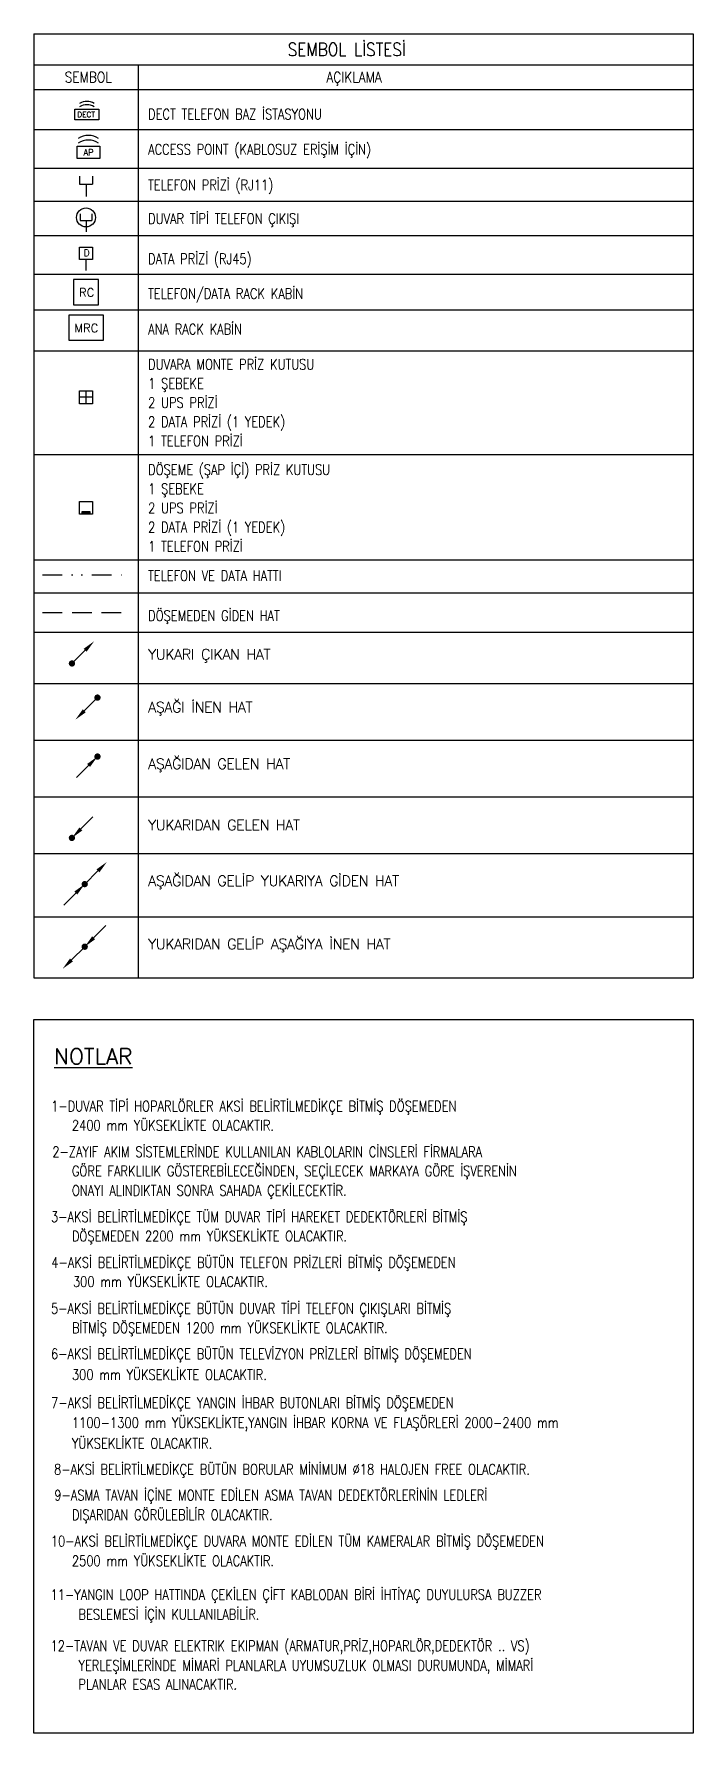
# Model space of a CAD drawing. Header units: metres. Extents: x -13621 to 152406, y -16073 to 22221.
# Drawn here: x -13554 to -11041, y 15743 to 22221 of the extents above; entities that cross this region are included whole.
import ezdxf
from ezdxf.enums import TextEntityAlignment as Align

# ---------------------------------------------------------------- set-up
doc = ezdxf.new("R2010")
doc.units = ezdxf.units.M
doc.header["$LTSCALE"] = 100
doc.header["$MEASUREMENT"] = 0
doc.linetypes.add('DIVIDE2', pattern=[0.625, 0.25, -0.125, 0, -0.125, 0, -0.125])
doc.linetypes.add('HIDDEN', pattern=[0.375, 0.25, -0.125])
for name, color, linetype, lineweight in [('E-ACCESS POINT (KABLOSUZ ERİŞİM İÇİN)', 7, 'Continuous', 30), ('E-ANA RACK KABİN', 7, 'Continuous', 30), ('E-DATA PRİZİ (RJ45)', 7, 'Continuous', 30), ('E-DECT TELEFON BAZ İSTASYONU', 7, 'Continuous', 30), ('E-DUVAR TİPİ TELEFON ÇIKIŞI', 7, 'Continuous', 30), ('E-DUVARA MONTE PRİZ KUTUSU', 7, 'Continuous', 30), ('E-DÖŞEME (ŞAP İÇİ) PRİZ KUTUSU', 7, 'Continuous', 30), ('E-KABLO', 7, 'Continuous', 30), ('E-OK', 3, 'Continuous', 30), ('E-TELEFON  DATA RACK KABİN', 7, 'Continuous', 30), ('E-TELEFON PRİZİ (RJ11)', 7, 'Continuous', 30), ('E-YAZI', 7, 'Continuous', 30)]:
    doc.layers.add(name, color=color, linetype=linetype, lineweight=lineweight)
doc.styles.add('E-YAZI', font='txttw.shx')

msp = doc.modelspace()

# ---------------------------------------------------------------- texts
at = {"layer": 'E-YAZI', "color": 4, "style": 'E-YAZI', "width": 0.85}
for s, height, p in [('SEMBOL LİSTESİ', 50, (-12361.5, 22162)), ('SEMBOL', 40, (-13346.8, 22056.3)), ('AÇIKLAMA', 40, (-12333.3, 22056.3))]:
    msp.add_text(s, height=height, dxfattribs=at).set_placement(p, align=Align.MIDDLE_CENTER)
at = {"layer": 'E-YAZI', "color": 3, "style": 'E-YAZI', "width": 0.8}
for s, p in [('DECT TELEFON BAZ İSTASYONU', (-13118.5, 21895.3)), ('ACCESS POINT (KABLOSUZ ERİŞİM İÇİN)', (-13118.5, 21760.9)), ('TELEFON PRİZİ (RJ11)', (-13118.5, 21625.3)), ('DUVAR TİPİ TELEFON ÇIKIŞI ', (-13118.5, 21496.5)), ('DATA PRİZİ (RJ45)', (-13118.5, 21343.8)), ('TELEFON/DATA RACK KABİN', (-13118.5, 21211)), ('ANA RACK KABİN', (-13118.5, 21075.5)), ('DUVARA MONTE PRİZ KUTUSU', (-13118.5, 20941.4)), ('1 ŞEBEKE', (-13118.5, 20868.3)), ('2 UPS PRİZİ', (-13118.5, 20795.2)), ('2 DATA PRİZİ (1 YEDEK)', (-13118.5, 20722.1)), ('1 TELEFON PRİZİ', (-13118.5, 20649)), ('DÖŞEME (ŞAP İÇİ) PRİZ KUTUSU', (-13118.5, 20539.6)), ('1 ŞEBEKE', (-13118.5, 20466.5)), ('2 UPS PRİZİ', (-13118.5, 20393.4)), ('2 DATA PRİZİ (1 YEDEK)', (-13118.5, 20320.3)), ('1 TELEFON PRİZİ', (-13118.5, 20247.2)), ('TELEFON VE DATA HATTI', (-13118.5, 20135.9)), ('DÖŞEMEDEN GİDEN HAT', (-13118.5, 19983.4)), ('1-DUVAR TİPİ HOPARLÖRLER AKSİ BELİRTİLMEDİKÇE BİTMİŞ DÖŞEMEDEN', (-13488.4, 18113.1, 0)), ('2400 mm YÜKSEKLİKTE OLACAKTIR.', (-13409.1, 18039.8, 0)), ('2-ZAYIF AKIM SİSTEMLERİNDE KULLANILAN KABLOLARIN CİNSLERİ FİRMALARA', (-13483.8, 17939.3, 0)), ('GÖRE FARKLILIK GÖSTEREBİLECEĞİNDEN, SEÇİLECEK MARKAYA GÖRE İŞVERENİN', (-13409.1, 17866.1, 0)), ('ONAYI ALINDIKTAN SONRA SAHADA ÇEKİLECEKTİR.', (-13409.1, 17791.6, 0)), ('3-AKSİ BELİRTİLMEDİKÇE TÜM DUVAR TİPİ HAREKET DEDEKTÖRLERİ BİTMİŞ', (-13489, 17691.1, 0)), ('DÖŞEMEDEN 2200 mm YÜKSEKLİKTE OLACAKTIR.', (-13409.1, 17617.8, 0)), ('4-AKSİ BELİRTİLMEDİKÇE BÜTÜN TELEFON PRİZLERİ BİTMİŞ DÖŞEMEDEN', (-13487.7, 17517.3, 0)), ('300 mm YÜKSEKLİKTE OLACAKTIR.', (-13405.2, 17444.1, 0)), ('5-AKSİ BELİRTİLMEDİKÇE BÜTÜN DUVAR TİPİ TELEFON ÇIKIŞLARI BİTMİŞ', (-13489, 17341.9, 0)), ('BİTMİŞ DÖŞEMEDEN 1200 mm YÜKSEKLİKTE OLACAKTIR.', (-13409.1, 17267.8, 0)), ('6-AKSİ BELİRTİLMEDİKÇE BÜTÜN TELEVİZYON PRİZLERİ BİTMİŞ DÖŞEMEDEN', (-13489, 17168.7, 0)), ('300 mm YÜKSEKLİKTE OLACAKTIR.', (-13409.1, 17089.5, 0)), ('7-AKSİ BELİRTİLMEDİKÇE YANGIN İHBAR BUTONLARI BİTMİŞ DÖŞEMEDEN', (-13488.4, 16982.1, 0)), ('1100-1300 mm YÜKSEKLİKTE,YANGIN İHBAR KORNA VE FLAŞÖRLERİ 2000-2400 mm', (-13409.1, 16906.7, 0)), ('YÜKSEKLİKTE OLACAKTIR.', (-13409.1, 16827.4, 0)), ('8-AKSİ BELİRTİLMEDİKÇE BÜTÜN BORULAR MİNİMUM %%C18 HALOJEN FREE OLACAKTIR.', (-13477.2, 16728.3, 0)), ('9-ASMA TAVAN İÇİNE MONTE EDİLEN ASMA TAVAN DEDEKTÖRLERİNİN LEDLERİ', (-13476.4, 16630.1, 0)), ('DIŞARIDAN GÖRÜLEBİLİR OLACAKTIR.', (-13409.1, 16555.1, 0)), ('10-AKSİ BELİRTİLMEDİKÇE DUVARA MONTE EDİLEN TÜM KAMERALAR BİTMİŞ DÖŞEMEDEN', (-13489.6, 16454.4, 0)), ('2500 mm YÜKSEKLİKTE OLACAKTIR.', (-13409.1, 16379.4, 0)), ('11-YANGIN LOOP HATTINDA ÇEKİLEN ÇİFT KABLODAN BİRİ İHTİYAÇ DUYULURSA BUZZER', (-13490.5, 16251, 0)), ('BESLEMESİ İÇİN KULLANILABİLİR.', (-13383.9, 16176, 0)), ('12-TAVAN VE DUVAR ELEKTRIK EKIPMAN (ARMATUR,PRİZ,HOPARLÖR,DEDEKTÖR .. VS)', (-13490.5, 16055.6, 0)), ('YERLEŞİMLERİNDE MİMARİ PLANLARLA UYUMSUZLUK OLMASI DURUMUNDA, MİMARİ', (-13383.9, 15980.6, 0)), ('PLANLAR ESAS ALINACAKTIR.', (-13383.9, 15909, 0))]:
    msp.add_text(s, height=40, dxfattribs=at).set_placement(p)
at = {"layer": 'E-YAZI', "color": 4, "style": 'E-YAZI'}
msp.add_text('%%uNOTLAR', height=60, dxfattribs=at).set_placement((-13476.7, 18292.8, 0))
at = {"layer": 'E-YAZI', "color": 3, "char_height": 40, "attachment_point": 1, "style": 'E-YAZI'}
for s, insert in [('{\\T0.95;YUKARI ÇIKAN HAT}', (-13118.5, 19875.6)), ('{\\T0.95;AŞAĞI İNEN HAT}', (-13118.5, 19674.2)), ('{\\T0.95;AŞAĞIDAN GELEN HAT}', (-13118.5, 19458.2)), ('{\\T0.95;YUKARIDAN GELEN HAT}', (-13118.5, 19225.1)), ('{\\T0.95;AŞAĞIDAN GELİP YUKARIYA GİDEN HAT}', (-13118.5, 19012.1)), ('{\\T0.95;YUKARIDAN GELİP AŞAĞIYA İNEN HAT}', (-13118.5, 18771.4))]:
    msp.add_mtext_dynamic_manual_height_columns(s, width=9808.836, gutter_width=12.5, heights=[0], dxfattribs=dict(at, insert=insert))

# ---------------------------------------------------------------- blocks, each defined once
blk = doc.blocks.new('*U201')
at = {"layer": 'E-OK', "color": 3, "linetype": 'Continuous'}
blk.add_line((-126, -126), (0, 0), dxfattribs=at)
at = {"layer": 'E-OK', "color": 4, "linetype": 'Continuous', "const_width": 30}
blk.add_lwpolyline([(-15, 0, 1), (15, 0, 1)], format="xyb", close=True, dxfattribs=at)
at = {"layer": 'E-OK', "color": 3, "linetype": 'Continuous'}
blk.add_solid([(-112, -140), (-140, -112), (-211, -211)], dxfattribs=at)
blk = doc.blocks.new('*U203')
at = {"layer": 'E-OK', "color": 3, "linetype": 'Continuous'}
for p, q in [((85, 85), (201, 200)), ((-126, -126), (0, 0))]:
    blk.add_line(p, q, dxfattribs=at)
at = {"layer": 'E-OK', "color": 4, "linetype": 'Continuous', "const_width": 30}
blk.add_lwpolyline([(-15, 0, 1), (15, 0, 1)], format="xyb", close=True, dxfattribs=at)
at = {"layer": 'E-OK', "color": 3, "linetype": 'Continuous'}
for points in [[(99, 71), (71, 99), (0, 0)], [(-112, -140), (-140, -112), (-211, -211)]]:
    blk.add_solid(points, dxfattribs=at)
blk = doc.blocks.new('*U202')
at = {"layer": 'E-OK', "color": 3, "linetype": 'Continuous'}
blk.add_line((85, 85), (201, 200), dxfattribs=at)
at = {"layer": 'E-OK', "color": 4, "linetype": 'Continuous', "const_width": 30}
blk.add_lwpolyline([(-15, 0, 1), (15, 0, 1)], format="xyb", close=True, dxfattribs=at)
at = {"layer": 'E-OK', "color": 3, "linetype": 'Continuous'}
blk.add_solid([(99, 71), (71, 99), (0, 0)], dxfattribs=at)
blk = doc.blocks.new('10_DÖŞEME (ŞAP İÇİ) PRİZ KUTUSU')
at = {"layer": 'E-DÖŞEME (ŞAP İÇİ) PRİZ KUTUSU'}
blk.add_hatch(color=5, dxfattribs=at).paths.add_polyline_path([(0.73, 0.22), (0.73, 0.71), (-0.73, 0.71), (-0.73, 0.22)])
at = {"layer": 'E-DÖŞEME (ŞAP İÇİ) PRİZ KUTUSU', "color": 5}
for points in [[(1.22, 2.66), (1.22, 0.22), (-1.22, 0.22), (-1.22, 2.66)], [(0.73, 0.71), (0.73, 0.22), (-0.73, 0.22), (-0.73, 0.71)]]:
    blk.add_lwpolyline(points, close=True, dxfattribs=at)
blk = doc.blocks.new('*U214')
at = {"layer": 'E-DECT TELEFON BAZ İSTASYONU', "color": 4}
blk.add_lwpolyline([(-2.86, 0), (-2.86, 2.59), (2.86, 2.59), (2.86, 0)], close=True, dxfattribs=at)
at = {"layer": 'E-DECT TELEFON BAZ İSTASYONU', "color": 3}
for centre in [(0, 1.24), (0, 0.44)]:
    blk.add_arc(centre, 3.19, 57.1828, 122.8172, dxfattribs=at)
at = {"layer": 'E-DECT TELEFON BAZ İSTASYONU', "color": 3, "style": 'E-YAZI'}
blk.add_text('DECT', height=1.28, dxfattribs=at).set_placement((-2.3, 0.66))
blk = doc.blocks.new('*U215')
at = {"layer": 'E-ACCESS POINT (KABLOSUZ ERİŞİM İÇİN)', "color": 4}
blk.add_lwpolyline([(-2.39, 3.24), (2.39, 3.24), (2.39, 0.65), (-2.39, 0.65)], close=True, dxfattribs=at)
at = {"layer": 'E-ACCESS POINT (KABLOSUZ ERİŞİM İÇİN)', "color": 3}
for centre in [(0, 1.56), (0, 0.55)]:
    blk.add_arc(centre, 3.99, 57.1828, 122.8172, dxfattribs=at)
at = {"layer": 'E-ACCESS POINT (KABLOSUZ ERİŞİM İÇİN)', "color": 3, "style": 'E-YAZI'}
blk.add_text('AP', height=1.28, dxfattribs=at).set_placement((-1.05, 1.31))
blk = doc.blocks.new('100_TELEFON PRİZİ (RJ11)')
at = {"layer": 'E-TELEFON PRİZİ (RJ11)', "color": 4}
for p, q in [((-1.23, 3.87), (-1.23, 2.4)), ((1.23, 3.87), (1.23, 2.4)), ((-1.23, 2.4), (1.23, 2.4)), ((0, 2.4), (0, 0))]:
    blk.add_line(p, q, dxfattribs=at)
blk = doc.blocks.new('100_DUVAR TİPİ TELEFON ÇIKIŞI1')
at = {"layer": 'E-DUVAR TİPİ TELEFON ÇIKIŞI', "color": 4}
for p, q in [((-1.23, 3.87), (-1.23, 2.4)), ((1.23, 3.87), (1.23, 2.4)), ((-1.23, 2.4), (1.23, 2.4)), ((0, 2.4), (0, 0))]:
    blk.add_line(p, q, dxfattribs=at)
at = {"layer": 'E-DUVAR TİPİ TELEFON ÇIKIŞI', "color": 3}
blk.add_circle((0, 3.07), 2.01, dxfattribs=at)
blk = doc.blocks.new('100_TELEFON DATA RACK KABİN')
at = {"layer": 'E-TELEFON  DATA RACK KABİN', "color": 4}
blk.add_lwpolyline([(2.4, 0), (2.4, 4.8), (-2.4, 4.8), (-2.4, 0)], close=True, dxfattribs=at)
at = {"layer": 'E-TELEFON  DATA RACK KABİN', "color": 3, "style": 'E-YAZI'}
blk.add_text('RC', height=1.6, dxfattribs=at).set_placement((-1.31, 1.54))
blk = doc.blocks.new('10_ANA RACK KABİN')
at = {"layer": 'E-ANA RACK KABİN', "color": 4}
blk.add_lwpolyline([(3.31, 0), (3.31, 4.8), (-3.31, 4.8), (-3.31, 0)], close=True, dxfattribs=at)
at = {"layer": 'E-ANA RACK KABİN', "color": 3, "style": 'E-YAZI'}
blk.add_text('MRC', height=1.6, dxfattribs=at).set_placement((-2.22, 1.54))
blk = doc.blocks.new('*U212')
at = {"layer": 'E-DATA PRİZİ (RJ45)', "color": 4}
blk.add_line((0, 0), (0, 2.1), dxfattribs=at)
blk.add_lwpolyline([(-1.23, 4.48), (1.23, 4.48), (1.23, 2.1), (-1.23, 2.1)], close=True, dxfattribs=at)
at = {"layer": 'E-DATA PRİZİ (RJ45)', "color": 3, "style": 'E-YAZI'}
blk.add_text('D', height=1.28, dxfattribs=at).set_placement((-0.44, 2.73))
blk = doc.blocks.new('10_DUVARA MONTE PRİZ KUTUSU')
at = {"layer": 'E-DUVARA MONTE PRİZ KUTUSU', "color": 4}
for p, q in [((24.5, 0), (-24.5, 0)), ((0, 24.5), (0, -24.5))]:
    blk.add_line(p, q, dxfattribs=at)
blk.add_lwpolyline([(-24.5, -24.5), (24.5, -24.5), (24.5, 24.5), (-24.5, 24.5)], close=True, dxfattribs=at)

# ---------------------------------------------------------------- linework, layer by layer
at = {"layer": 'E-KABLO', "color": 6, "linetype": 'DIVIDE2', "ltscale": 3}
msp.add_line((-13520.9, 20158.6), (-13191.3, 20158.6), dxfattribs=at)
at = {"layer": 'E-KABLO', "color": 6, "linetype": 'HIDDEN', "ltscale": 3}
msp.add_line((-13520.9, 20015), (-13191.3, 20015), dxfattribs=at)
at = {"layer": 'E-KABLO'}
msp.add_lwpolyline([(-13553.8, 18463), (-11040.7, 18463), (-11040.7, 15743.2), (-13553.8, 15743.2)], close=True, dxfattribs=at)
at = {"layer": 'E-YAZI', "color": 4}
for p, q in [((-13553.8, 22220.9), (-13553.8, 18622)), ((-13553.8, 22220.9), (-11040.7, 22220.9)), ((-11040.7, 22220.9), (-11040.7, 18622)), ((-13553.8, 22103.1), (-11040.7, 22103.1)), ((-13553.8, 22009.3), (-11040.7, 22009.3)), ((-13553.8, 18622), (-11040.7, 18622))]:
    msp.add_line(p, q, dxfattribs=at)
at = {"layer": 'E-YAZI', "color": 7}
for p, q in [((-13156.9, 22103.1), (-13156.9, 18622)), ((-11040.7, 21855.7), (-13553.8, 21855.7)), ((-13553.8, 21709.7), (-11040.7, 21709.7)), ((-11040.7, 21582.8), (-13553.8, 21582.8)), ((-11040.7, 21450.8), (-13553.8, 21450.8)), ((-11040.7, 21303.7), (-13553.8, 21303.7)), ((-11040.7, 21168.1), (-13553.8, 21168.1)), ((-11040.7, 21011.9), (-13553.8, 21011.9)), ((-11040.7, 20616.7), (-13553.8, 20616.7)), ((-11040.7, 20214.9), (-13553.8, 20214.9))]:
    msp.add_line(p, q, dxfattribs=at)
at = {"layer": 'E-YAZI', "color": 7, "linetype": 'Continuous'}
for p, q in [((-13553.8, 20090.5), (-11040.7, 20090.5)), ((-13553.8, 19940), (-11040.7, 19940)), ((-13553.8, 19744.7), (-11040.7, 19744.7)), ((-13553.8, 19528.7), (-11040.7, 19528.7)), ((-13553.8, 19312.7), (-11040.7, 19312.7)), ((-13553.8, 19096.7), (-11040.7, 19096.7)), ((-13553.8, 18854.4), (-11040.7, 18854.4))]:
    msp.add_line(p, q, dxfattribs=at)

# ---------------------------------------------------------------- block references
at = {"layer": 'E-ACCESS POINT (KABLOSUZ ERİŞİM İÇİN)', "xscale": 18, "yscale": 18, "zscale": 18}
msp.add_blockref('*U215', (-13346.2, 21734.5), dxfattribs=at)
at = {"layer": 'E-ANA RACK KABİN', "xscale": 20, "yscale": 20, "zscale": 20}
msp.add_blockref('10_ANA RACK KABİN', (-13355, 21053.1), dxfattribs=at)
at = {"layer": 'E-DATA PRİZİ (RJ45)', "xscale": 20, "yscale": 20, "zscale": 20}
msp.add_blockref('*U212', (-13355.3, 21319), dxfattribs=at)
at = {"layer": 'E-DECT TELEFON BAZ İSTASYONU', "xscale": 16, "yscale": 16, "zscale": 16}
msp.add_blockref('*U214', (-13351.9, 21893.1), dxfattribs=at)
at = {"layer": 'E-DUVAR TİPİ TELEFON ÇIKIŞI', "xscale": 18, "yscale": 18, "zscale": 18}
msp.add_blockref('100_DUVAR TİPİ TELEFON ÇIKIŞI1', (-13355.3, 21466.1), dxfattribs=at)
at = {"layer": 'E-DUVARA MONTE PRİZ KUTUSU', "color": 3, "xscale": -1, "rotation": 180}
msp.add_blockref('10_DUVARA MONTE PRİZ KUTUSU', (-13355.2, 20835.9), dxfattribs=at)
at = {"layer": 'E-DÖŞEME (ŞAP İÇİ) PRİZ KUTUSU', "xscale": 20, "yscale": 20, "zscale": 20}
msp.add_blockref('10_DÖŞEME (ŞAP İÇİ) PRİZ KUTUSU', (-13355.2, 20385.5), dxfattribs=at)
at = {"layer": 'E-OK', "xscale": -0.4, "yscale": 0.4, "zscale": 0.4}
for name, p, rotation in [('*U201', (-13409, 19821), 90), ('*U201', (-13311.6, 19690.8), 270), ('*U202', (-13311.6, 19466.1), 90), ('*U202', (-13409, 19155.9), 270), ('*U203', (-13360.3, 18979.7), 90), ('*U203', (-13360.3, 18741), 270)]:
    msp.add_blockref(name, p, dxfattribs=dict(at, rotation=rotation))
at = {"layer": 'E-TELEFON  DATA RACK KABİN', "xscale": 20, "yscale": 20, "zscale": 20}
msp.add_blockref('100_TELEFON DATA RACK KABİN', (-13355.3, 21188.6), dxfattribs=at)
at = {"layer": 'E-TELEFON PRİZİ (RJ11)', "xscale": 20, "yscale": 20, "zscale": 20}
msp.add_blockref('100_TELEFON PRİZİ (RJ11)', (-13355.3, 21600.8), dxfattribs=at)

msp.set_redraw_order([(e.dxf.handle, doc.entitydb.next_handle()) for e in msp.query("TEXT MTEXT ATTDEF DIMENSION ARC_DIMENSION")])  # texts and dimensions are drawn at this point

doc.saveas('drawing.dxf')
